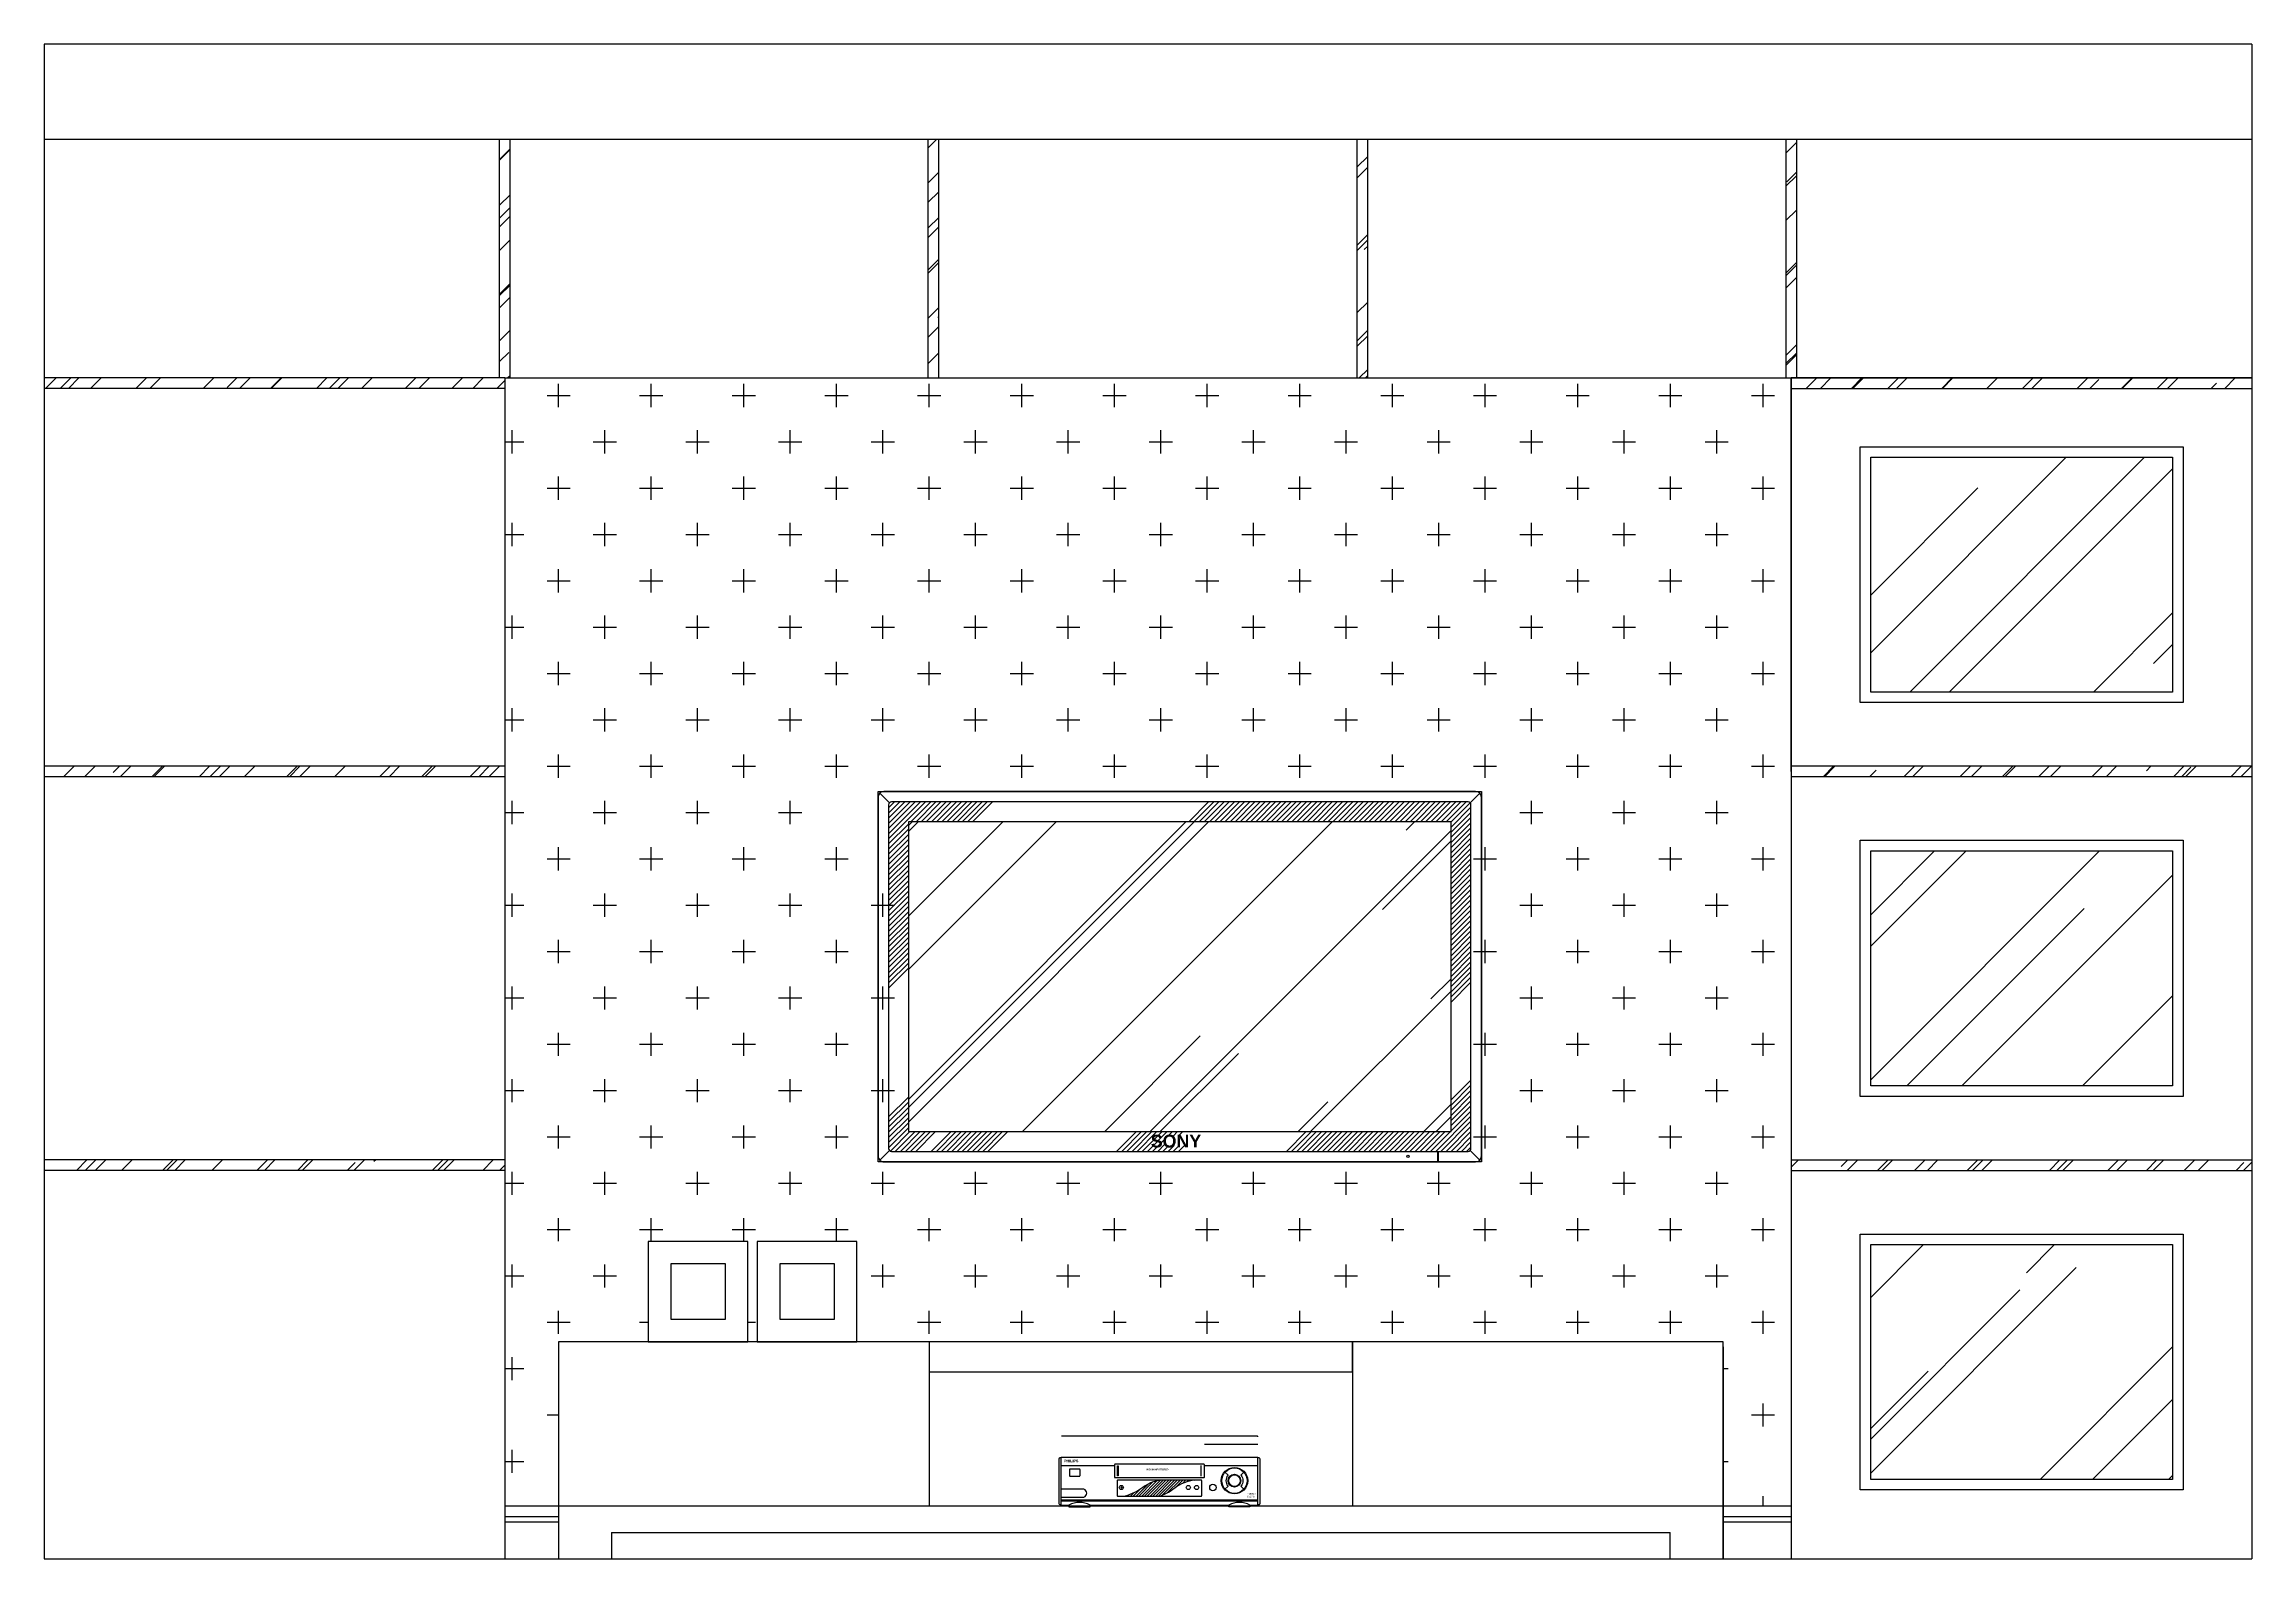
# Model space of a CAD drawing. Header units: millimetres. Extents: x 450898 to 739469, y -912654 to -458543.
# Drawn here: x 479513 to 483683, y -874484 to -871624 of the extents above; entities that cross this region are included whole.
import ezdxf
from ezdxf.enums import TextEntityAlignment as Align

# ---------------------------------------------------------------- set-up
doc = ezdxf.new("R2010")
doc.units = ezdxf.units.MM
doc.header["$MEASUREMENT"] = 0
doc.header["$PDMODE"] = 3
doc.layers.get('0').update_dxf_attribs({"linetype": 'CONTINUOUS'})
doc.layers.get('DEFPOINTS').update_dxf_attribs({"linetype": 'CONTINUOUS'})
for name, color, linetype in [('3', 44, 'CONTINUOUS'), ('FIXTURE', 2, 'CONTINUOUS'), ('LAYER4', 7, 'CONTINUOUS'), ('LAYER6', 251, 'CONTINUOUS')]:
    doc.layers.add(name, color=color, linetype=linetype)
doc.styles.add('HT2', font='swisseb.ttf')
doc.styles.add('STYLE5', font='dutchi.ttf')

# ---------------------------------------------------------------- blocks, each defined once
blk = doc.blocks.new('A$C5F51529B')
at = {"layer": 'LAYER6', "linetype": 'ByBlock', "ltscale": 300}
h = blk.add_hatch(dxfattribs=at)
h.set_pattern_fill('AR-RROOF,_O', color=44, scale=250, angle=45)
h.set_pattern_definition([(45, (217783.03, 12508.12), (212.13203, 565.68542), [3750, -500, 1250, -250]), (45, (217929.76, 12831.62), (-411.8897, 58.3363), [750, -82.5, 1500, -187.5]), (45, (217721.16, 12746.77), (800.79843, 1037.6792), [2000, -350, 1000, -250])])
h.paths.add_polyline_path([(984, 52), (984, 584), (52, 584), (52, 52)])
at = {"layer": 'LAYER4'}
for p, q in [((0, 626), (0, 10)), ((1026, 636), (10, 636)), ((1036, 10), (1036, 626)), ((984, 584), (52, 584)), ((52, 584), (52, 52)), ((984, 52), (984, 584)), ((52, 52), (984, 52)), ((10, 0), (1026, 0))]:
    blk.add_line(p, q, dxfattribs=at)
at = {"layer": 'LAYER4', "color": 8}
for p, q in [((19.5, 616.5), (2.9, 633.1)), ((18, 607.6), (28.4, 618)), ((18, 598.8), (37.2, 618)), ((18, 589.9), (46.1, 618)), ((18, 581.1), (54.9, 618)), ((18, 572.3), (63.7, 618)), ((18, 563.4), (72.6, 618)), ((18, 554.6), (81.4, 618)), ((18, 613), (18, 23)), ((1013, 618), (23, 618)), ((56.3, 584), (90.3, 618)), ((65.1, 584), (99.1, 618)), ((73.9, 584), (107.9, 618)), ((82.8, 584), (116.8, 618)), ((91.6, 584), (125.6, 618)), ((100.4, 584), (134.4, 618)), ((109.3, 584), (143.3, 618)), ((118.1, 584), (152.1, 618)), ((127, 584), (161, 618)), ((135.8, 584), (169.8, 618)), ((144.6, 584), (178.6, 618)), ((153.5, 584), (187.5, 618)), ((162.3, 584), (196.3, 618)), ((533.5, 584), (567.5, 618)), ((542.4, 584), (576.4, 618)), ((551.2, 584), (585.2, 618)), ((560.1, 584), (594.1, 618)), ((568.9, 584), (602.9, 618)), ((577.7, 584), (611.7, 618)), ((586.6, 584), (620.6, 618)), ((595.4, 584), (629.4, 618)), ((604.3, 584), (638.3, 618)), ((613.1, 584), (647.1, 618)), ((621.9, 584), (655.9, 618)), ((630.8, 584), (664.8, 618)), ((639.6, 584), (673.6, 618)), ((648.5, 584), (682.5, 618)), ((657.3, 584), (691.3, 618)), ((666.1, 584), (700.1, 618)), ((675, 584), (709, 618)), ((683.8, 584), (717.8, 618)), ((692.6, 584), (726.6, 618)), ((701.5, 584), (735.5, 618)), ((710.3, 584), (744.3, 618)), ((719.2, 584), (753.2, 618)), ((728, 584), (762, 618)), ((736.8, 584), (770.8, 618)), ((745.7, 584), (779.7, 618)), ((754.5, 584), (788.5, 618)), ((763.4, 584), (797.4, 618)), ((772.2, 584), (806.2, 618)), ((781, 584), (815, 618)), ((789.9, 584), (823.9, 618)), ((798.7, 584), (832.7, 618)), ((807.6, 584), (841.6, 618)), ((816.4, 584), (850.4, 618)), ((825.2, 584), (859.2, 618)), ((834.1, 584), (868.1, 618)), ((842.9, 584), (876.9, 618)), ((851.7, 584), (885.7, 618)), ((860.6, 584), (894.6, 618)), ((869.4, 584), (903.4, 618)), ((878.3, 584), (912.3, 618)), ((887.1, 584), (921.1, 618)), ((895.9, 584), (929.9, 618)), ((904.8, 584), (938.8, 618)), ((913.6, 584), (947.6, 618)), ((922.5, 584), (956.5, 618)), ((931.3, 584), (965.3, 618)), ((940.1, 584), (974.1, 618)), ((949, 584), (983, 618)), ((957.8, 584), (991.8, 618)), ((966.7, 584), (1000.7, 618)), ((975.5, 584), (1009.5, 618)), ((984, 583.7), (1016.7, 616.4)), ((984, 574.8), (1018, 608.8)), ((1016.5, 616.5), (1033.1, 633.1)), ((1018, 23), (1018, 613)), ((18, 545.7), (52, 579.7)), ((18, 536.9), (52, 570.9)), ((984, 566), (1018, 600)), ((984, 557.2), (1018, 591.2)), ((984, 548.3), (1018, 582.3)), ((984, 539.5), (1018, 573.5)), ((18, 528.1), (52, 562.1)), ((18, 519.2), (52, 553.2)), ((18, 510.4), (52, 544.4)), ((18, 501.6), (52, 535.6)), ((984, 530.6), (1018, 564.6)), ((984, 521.8), (1018, 555.8)), ((984, 513), (1018, 547)), ((984, 504.1), (1018, 538.1)), ((18, 492.7), (52, 526.7)), ((18, 483.9), (52, 517.9)), ((18, 475), (52, 509)), ((18, 466.2), (52, 500.2)), ((984, 495.3), (1018, 529.3)), ((984, 486.4), (1018, 520.4)), ((984, 477.6), (1018, 511.6)), ((984, 468.8), (1018, 502.8)), ((984, 459.9), (1018, 493.9)), ((18, 457.4), (52, 491.4)), ((18, 448.5), (52, 482.5)), ((18, 439.7), (52, 473.7)), ((18, 430.8), (52, 464.8)), ((18, 422), (52, 456)), ((984, 451.1), (1018, 485.1)), ((984, 442.2), (1018, 476.2)), ((984, 433.4), (1018, 467.4)), ((984, 424.6), (1018, 458.6)), ((18, 413.2), (52, 447.2)), ((18, 404.3), (52, 438.3)), ((18, 395.5), (52, 429.5)), ((18, 386.6), (52, 420.6)), ((984, 415.7), (1018, 449.7)), ((984, 406.9), (1018, 440.9)), ((984, 398.1), (1018, 432.1)), ((984, 389.2), (1018, 423.2)), ((18, 377.8), (52, 411.8)), ((18, 369), (52, 403)), ((18, 360.1), (52, 394.1)), ((18, 351.3), (52, 385.3)), ((984, 380.4), (1018, 414.4)), ((984, 371.5), (1018, 405.5)), ((984, 362.7), (1018, 396.7)), ((984, 353.9), (1018, 387.9)), ((18, 342.5), (52, 376.5)), ((18, 333.6), (52, 367.6)), ((18, 324.8), (52, 358.8)), ((18, 315.9), (52, 349.9)), ((984, 345), (1018, 379)), ((984, 336.2), (1018, 370.2)), ((984, 327.3), (1018, 361.3)), ((984, 318.5), (1018, 352.5)), ((984, 309.7), (1018, 343.7)), ((18, 307.1), (52, 341.1)), ((18, 298.3), (52, 332.3)), ((984, 300.8), (1018, 334.8)), ((984, 292), (1018, 326)), ((984, 283.2), (1018, 317.2)), ((984, 274.3), (1018, 308.3)), ((984, 106.4), (1018, 140.4)), ((984, 97.5), (1018, 131.5)), ((984, 88.7), (1018, 122.7)), ((984, 79.9), (1018, 113.9)), ((18, 77.3), (52, 111.3)), ((18, 68.5), (52, 102.5)), ((18, 59.6), (52, 93.6)), ((18, 50.8), (52, 84.8)), ((18, 41.9), (52, 75.9)), ((957.5, 18), (1018, 78.5)), ((984, 71), (1018, 105)), ((984, 62.2), (1018, 96.2)), ((984, 53.3), (1018, 87.3)), ((18, 33.1), (52, 67.1)), ((18, 24.3), (52, 58.3)), ((21, 18.4), (54.6, 52)), ((29.4, 18), (63.4, 52)), ((38.3, 18), (72.3, 52)), ((47.1, 18), (81.1, 52)), ((55.9, 18), (89.9, 52)), ((64.8, 18), (98.8, 52)), ((91.3, 18), (125.3, 52)), ((100.1, 18), (134.1, 52)), ((109, 18), (143, 52)), ((117.8, 18), (151.8, 52)), ((126.6, 18), (160.6, 52)), ((135.5, 18), (169.5, 52)), ((144.3, 18), (178.3, 52)), ((153.2, 18), (187.2, 52)), ((162, 18), (196, 52)), ((170.8, 18), (204.8, 52)), ((179.7, 18), (213.7, 52)), ((188.5, 18), (222.5, 52)), ((409.5, 18), (443.5, 52)), ((418.3, 18), (452.3, 52)), ((427.2, 18), (461.2, 52)), ((436, 18), (470, 52)), ((444.8, 18), (478.8, 52)), ((453.7, 18), (487.7, 52)), ((462.5, 18), (496.5, 52)), ((471.4, 18), (491.8, 38.5)), ((497.6, 44.2), (505.4, 52)), ((506.4, 44.2), (514.2, 52)), ((515.3, 44.2), (523, 52)), ((701.2, 18), (735.2, 52)), ((710, 18), (744, 52)), ((718.8, 18), (752.8, 52)), ((727.7, 18), (761.7, 52)), ((736.5, 18), (770.5, 52)), ((745.4, 18), (779.4, 52)), ((754.2, 18), (788.2, 52)), ((763, 18), (797, 52)), ((771.9, 18), (805.9, 52)), ((780.7, 18), (814.7, 52)), ((789.6, 18), (823.6, 52)), ((798.4, 18), (832.4, 52)), ((807.2, 18), (841.2, 52)), ((816.1, 18), (850.1, 52)), ((824.9, 18), (858.9, 52)), ((833.8, 18), (867.8, 52)), ((842.6, 18), (876.6, 52)), ((851.4, 18), (885.4, 52)), ((860.3, 18), (894.3, 52)), ((869.1, 18), (903.1, 52)), ((877.9, 18), (911.9, 52)), ((886.8, 18), (920.8, 52)), ((895.6, 18), (929.6, 52)), ((904.5, 18), (938.5, 52)), ((913.3, 18), (947.3, 52)), ((922.1, 18), (956.1, 52)), ((931, 18), (965, 52)), ((939.8, 18), (973.8, 52)), ((948.7, 18), (982.7, 52)), ((966.3, 18), (1018, 69.7)), ((975.2, 18), (1018, 60.8)), ((984, 18), (1018, 52)), ((992.9, 18), (1018, 43.1)), ((19.5, 19.5), (2.9, 2.9)), ((23, 18), (1013, 18)), ((480.2, 18), (491.8, 29.6)), ((489, 18), (499.5, 28.4)), ((497.9, 18), (508.3, 28.4)), ((506.7, 18), (517.1, 28.4)), ((515.6, 18), (526, 28.4)), ((960.7, 18), (960.7, 0)), ((961.7, 18), (961.7, 0)), ((1001.7, 18), (1018, 34.3)), ((1010.5, 18), (1018, 25.5)), ((1016.5, 19.5), (1033.1, 2.9))]:
    blk.add_line(p, q, dxfattribs=at)
blk.add_circle((909.7, 9.6), 2, dxfattribs=at)
at = {"layer": 'LAYER4'}
for centre, start, end in [((10, 626), 90, 180), ((1026, 626), 0, 90), ((10, 10), 180, 270), ((1026, 10), 270, 0)]:
    blk.add_arc(centre, 10, start, end, dxfattribs=at)
at = {"layer": 'LAYER4', "color": 8}
for centre, start, end in [((23, 613), 90, 180), ((1013, 613), 0, 90), ((23, 23), 180, 270), ((1013, 23), 270, 0)]:
    blk.add_arc(centre, 5, start, end, dxfattribs=at)
at = {"layer": 'LAYER4', "style": 'HT2'}
blk.add_text('SONY', height=21.84, dxfattribs=at).set_placement((511.5, 24.8), align=Align.CENTER)
blk = doc.blocks.new('A$C64B01013')
blk.add_blockref('A$C5F51529B', (0, 0))
blk = doc.blocks.new('A$C1E4411D7')
at = {"layer": '3', "color": 7}
blk.add_blockref('A$C64B01013', (0, 0), dxfattribs=at)
blk = doc.blocks.new('A$C77F90F55')
at = {"color": 5}
blk.add_blockref('A$C1E4411D7', (0, 0), dxfattribs=at)
blk = doc.blocks.new('A$C16F1527F')
at = {"xscale": 1.1, "yscale": 1.1, "zscale": 1.1}
blk.add_blockref('A$C77F90F55', (0, 0), dxfattribs=at)
blk = doc.blocks.new('A$C65C94065')
blk.add_blockref('A$C16F1527F', (0, 0))
blk = doc.blocks.new('A$C3BDB494A')
at = {"layer": 'LAYER4'}
blk.add_lwpolyline([(0, 699.6), (1139.6, 699.6), (1139.6, 0), (0, 0)], close=True, dxfattribs=at)
at = {"layer": 'LAYER4', "rotation": 359.9999999999999}
blk.add_blockref('A$C65C94065', (0, 0), dxfattribs=at)
blk = doc.blocks.new('A$C5AE2288D')
blk.add_blockref('A$C3BDB494A', (0, 0))
blk = doc.blocks.new('A$C16F855B0')
at = {"layer": 'LAYER4'}
blk.add_blockref('A$C5AE2288D', (0, 0), dxfattribs=at)
blk = doc.blocks.new('A$C026C4FCD')
h = blk.add_hatch()
h.set_pattern_fill('ANSI31,_O', color=8, scale=30)
h.set_pattern_definition([(45, (-52668.9562, 3298.692), (-2.65165043, 2.65165043), [])])
h.paths.add_polyline_path([(191.8, 20, 0.099337), (222.6, 38, -0.146364), (261.9, 50), (196, 50, 0.152166), (159.2, 36.8, -0.09688), (125.5, 20)])
at = {"color": 4}
for p, q in [((0, 90), (0, 6)), ((4, 92), (2, 92)), ((375, 93), (5, 93)), ((2, 4), (4, 4)), ((5, 3), (19, 3)), ((19, 3), (19, 0)), ((19, 0), (59, 0)), ((59, 0), (59, 3)), ((321, 0), (321, 3)), ((361, 0), (321, 0)), ((361, 3), (375, 3)), ((361, 3), (361, 0))]:
    blk.add_line(p, q, dxfattribs=at)
for p, q in [((4, 92), (4, 4)), ((376, 4), (376, 92)), ((4, 78), (105, 78)), ((275, 78), (376, 78)), ((4, 13), (376, 13)), ((4, 11), (376, 11))]:
    blk.add_line(p, q)
blk.add_lwpolyline([(376, 4), (378, 4, 0.414214), (380, 6), (380, 90, 0.414214), (378, 92), (376, 92)], format="xyb", dxfattribs=at)
for points in [[(21.1, 57.8), (39, 57.8, 0.414214), (40, 58.8), (40, 70, 0.414214), (39, 71), (21.1, 71, 0.414214), (20.1, 70), (20.1, 58.8, 0.414214)], [(106, 55), (274, 55, 0.414214), (275, 56), (275, 79, 0.414214), (274, 80), (106, 80, 0.414214), (105, 79), (105, 56, 0.414214)], [(111, 20), (269, 20, 0.414214), (270, 21), (270, 49, 0.414214), (269, 50), (111, 50, 0.414214), (110, 49), (110, 21, 0.414214)], [(110.9, 76.5, -0.893923), (111.9, 76.5), (111.9, 58.5, -0.893923), (110.9, 58.5)], [(269.1, 76.5, 0.893923), (268.1, 76.5), (268.1, 58.5, 0.893923), (269.1, 58.5)]]:
    blk.add_lwpolyline(points, format="xyb", close=True)
for points in [[(196, 50, 0.1544), (158.8, 36.4, -0.095406), (125.5, 20, -0.097164)], [(262.7, 50, 0.149294), (222.6, 38, -0.099337), (191.8, 20, -0.097164)], [(313.8, 65.1), (319, 60.4, -0.397078), (319.1, 59, 0.348408), (319.1, 39.1, -0.397078), (319, 37.8), (313.8, 33.1)], [(349.5, 65.1), (344.3, 60.4, 0.397078), (344.2, 59, -0.348408), (344.2, 39.1, 0.397078), (344.3, 37.8), (349.5, 33.1)], [(4, 18), (47.3, 18, 0.730197), (47.3, 33), (4, 33)]]:
    blk.add_lwpolyline(points, format="xyb")
blk.add_lwpolyline([(59, 3), (321, 3)], dxfattribs=at)
for centre, radius in [((290.9, 36.2), 6), ((331.7, 49.1), 25), ((331.7, 49.1), 24), ((331.7, 49.1), 12), ((331.7, 49.1), 11), ((118.1, 36.2), 4), ((118.1, 36.2), 1), ((244.6, 36.2), 4), ((260.2, 36.2), 4)]:
    blk.add_circle(centre, radius)
for centre, radius, start, end in [((2, 90), 2, 90, 180), ((5, 92), 1, 90, 180), ((375, 92), 1, 0, 90), ((2, 6), 2, 180, 270), ((5, 4), 1, 180, 270), ((375, 4), 1, 270, 0)]:
    blk.add_arc(centre, radius, start, end, dxfattribs=at)
for centre in [(39, -34.5), (341, -34.5)]:
    blk.add_arc(centre, 42.5, 61.9275, 118.0725)
at = {"color": 44, "linetype": 'ByBlock', "style": 'HT2'}
for s, height, p in [('PHILIPS', 5, (9.7, 83.9)), ('NICAM HIFI STEREO', 3, (165.7, 68.9))]:
    blk.add_text(s, height=height, dxfattribs=at).set_placement(p)
at = {"style": 'STYLE5'}
for s, p in [('TURBO', (355.8, 22.7)), ('DRIVE', (355.8, 17.8))]:
    blk.add_text(s, height=3, dxfattribs=at).set_placement(p)
blk = doc.blocks.new('FHFH')
at = {"color": 4}
blk.add_line((131634.2, -6477.3), (131264.2, -6477.3), dxfattribs=at)
for p, q in [((131534.2, -6492.3), (131635.2, -6492.3)), ((131635.2, -6606.3), (131635.2, -6518.3))]:
    blk.add_line(p, q)
for points in [[(130483.5, -6298.8), (130671.7, -6298.8), (130671.7, -6109.4), (130483.5, -6109.4)], [(130689.2, -6298.8), (130877.5, -6298.8), (130877.5, -6109.4), (130689.2, -6109.4)]]:
    blk.add_lwpolyline(points, close=True)
at = {"color": 44}
for points in [[(130526.5, -6256.3), (130629.7, -6256.3), (130629.7, -6151.9), (130526.5, -6151.9)], [(130732.2, -6256.3), (130835.4, -6256.3), (130835.4, -6151.9), (130732.2, -6151.9)]]:
    blk.add_lwpolyline(points, close=True, dxfattribs=at)
for points in [[(131573, -6545.2), (131578.2, -6549.9, -0.397078), (131578.3, -6551.3, 0.348408), (131578.3, -6571.1, -0.397078), (131578.2, -6572.5), (131573, -6577.2)], [(131608.8, -6545.2), (131603.5, -6549.9, 0.397078), (131603.4, -6551.3, -0.348408), (131603.4, -6571.1, 0.397078), (131603.5, -6572.5), (131608.8, -6577.2)]]:
    blk.add_lwpolyline(points, format="xyb")
at = {"color": 4}
blk.add_lwpolyline([(131635.2, -6606.3), (131637.2, -6606.3, 0.414214), (131639.2, -6604.3), (131639.2, -6520.3, 0.414214), (131637.2, -6518.3), (131635.2, -6518.3)], format="xyb", dxfattribs=at)
for radius in [25, 24, 12, 11]:
    blk.add_circle((131590.9, -6561.2), radius)
blk.add_arc((131634.2, -6478.3), 1, 0, 90, dxfattribs=at)
at = {"layer": 'FIXTURE', "color": 4}
for p, q in [((132514.1, -6298.8), (130314.1, -6298.8)), ((130314.1, -6298.8), (130314.1, -6708.8)), ((131014.1, -6298.8), (131014.1, -6608.8)), ((131814.1, -6298.8), (131814.1, -6608.8)), ((132514.1, -6708.8), (132514.1, -6298.8)), ((132514.1, -6308.8), (132514.1, -6708.8)), ((130314.1, -6608.8), (132514.1, -6608.8)), ((130414.1, -6658.8), (132414.1, -6658.8)), ((130414.1, -6658.8), (130414.1, -6708.8)), ((132414.1, -6708.8), (132414.1, -6658.8)), ((130314.1, -6708.8), (130414.1, -6708.8)), ((132414.1, -6708.8), (132514.1, -6708.8))]:
    blk.add_line(p, q, dxfattribs=at)
blk.add_lwpolyline([(131014.1, -6356), (131814.1, -6356), (131814.1, -6298.8), (131014.1, -6298.8)], dxfattribs=at)
at = {"color": 0}
blk.add_blockref('A$C026C4FCD', (131259.2, -6610.3), dxfattribs=at)

msp = doc.modelspace()

# ---------------------------------------------------------------- hatches: boundary and pattern name
at = {"layer": 'DEFPOINTS'}
h = msp.add_hatch(dxfattribs=at)
h.set_pattern_fill('AR-RROOF', color=44, scale=90, angle=45, style=0)
h.paths.add_polyline_path([(480372.7, -872254.1), (480382.7, -872254.1), (480392.7, -872254.1), (480392.7, -871804.1), (480372.7, -871804.1)])
h.paths.add_polyline_path([(479512.7, -872254.1), (479512.7, -872274.1), (480382.7, -872274.1), (480382.7, -872254.1)])
h.paths.add_polyline_path([(481202.7, -871804.1), (481182.7, -871804.1), (481182.7, -872254.1), (481202.7, -872254.1)])
h.paths.add_polyline_path([(482012.7, -871804.1), (481992.7, -871804.1), (481992.7, -872254.1), (482012.7, -872254.1)])
h = msp.add_hatch(dxfattribs=at)
h.set_pattern_fill('AR-RROOF', color=44, scale=90, angle=45, style=0)
h.paths.add_polyline_path([(482822.7, -871804.1), (482802.7, -871804.1), (482802.7, -872254.1), (482812.7, -872254.1), (482822.7, -872254.1)])
h.paths.add_polyline_path([(483682.7, -872987.4), (482812.7, -872987.4), (482812.7, -872997.4), (482812.7, -873007.4), (483682.7, -873007.4)])
h.paths.add_polyline_path([(480382.7, -872987.4), (479512.7, -872987.4), (479512.7, -873007.4), (480382.7, -873007.4)])
h.paths.add_polyline_path([(480382.7, -873730.8), (479512.7, -873730.8), (479512.7, -873750.8), (480382.7, -873750.8)])
h.paths.add_polyline_path([(483682.7, -873730.8), (482812.7, -873730.8), (482812.7, -873750.8), (483682.7, -873750.8)])
h = msp.add_hatch(dxfattribs=at)
h.set_pattern_fill('AR-RROOF', color=44, scale=90, angle=45, style=0)
h.paths.add_polyline_path([(483682.7, -872274.1), (483682.7, -872254.1), (482812.7, -872254.1), (482812.7, -872274.1)])
h = msp.add_hatch(dxfattribs=at)
h.set_pattern_fill('AR-RROOF', color=251, scale=350, angle=45, style=0)
h.paths.add_polyline_path([(482962.7, -872404.1), (482962.7, -872847.4), (483532.7, -872847.4), (483532.7, -872404.1)])
h.paths.add_polyline_path([(483532.7, -873590.8), (483532.7, -873147.4), (482962.7, -873147.4), (482962.7, -873590.8)])
h.paths.add_polyline_path([(483532.7, -874334.1), (483532.7, -873890.8), (482962.7, -873890.8), (482962.7, -874334.1)])

# ---------------------------------------------------------------- linework, layer by layer
for p, q in [((479512.7, -871624.1), (479512.7, -874484.1)), ((483682.7, -871624.1), (479512.7, -871624.1)), ((483682.7, -871624.1), (483682.7, -874484.1)), ((483682.7, -871804.1), (479512.7, -871804.1)), ((480382.7, -872254.1), (480382.7, -874484.1)), ((480382.7, -872254.1), (482812.7, -872254.1)), ((483682.7, -872254.1), (482812.7, -872254.1)), ((482812.7, -872254.1), (482812.7, -874484.1)), ((482812.7, -872997.4), (482812.7, -872254.1)), ((483682.7, -872254.1), (483682.7, -872997.4)), ((480382.7, -874384.1), (482812.7, -874384.1)), ((480382.7, -874404.1), (480484.2, -874404.1)), ((480382.7, -874404.1), (480484.2, -874404.1)), ((482684.2, -874404.1), (482812.7, -874404.1)), ((480382.7, -874414.1), (480484.2, -874414.1)), ((482684.2, -874414.1), (482812.7, -874414.1)), ((479512.7, -874484.1), (483682.7, -874484.1))]:
    msp.add_line(p, q, dxfattribs=at)
at = {"layer": 'DEFPOINTS', "color": 4}
for p, q in [((480372.7, -872254.1), (480372.7, -871804.1)), ((480392.7, -872254.1), (480392.7, -871804.1)), ((481182.7, -872254.1), (481182.7, -871804.1)), ((481202.7, -872254.1), (481202.7, -871804.1)), ((481992.7, -872254.1), (481992.7, -871804.1)), ((482012.7, -872254.1), (482012.7, -871804.1)), ((482802.7, -871804.1), (482802.7, -872254.1)), ((482822.7, -871804.1), (482822.7, -872254.1)), ((480382.7, -872254.1), (479512.7, -872254.1)), ((480382.7, -872274.1), (479512.7, -872274.1)), ((482812.7, -872254.1), (483682.7, -872254.1)), ((482812.7, -872274.1), (483682.7, -872274.1)), ((480382.7, -872987.4), (479512.7, -872987.4)), ((483682.7, -872987.4), (482812.7, -872987.4)), ((480382.7, -873007.4), (479512.7, -873007.4)), ((483682.7, -873007.4), (482812.7, -873007.4)), ((480382.7, -873730.8), (479512.7, -873730.8)), ((482812.7, -873730.8), (483682.7, -873730.8)), ((480382.7, -873750.8), (479512.7, -873750.8)), ((482812.7, -873750.8), (483682.7, -873750.8))]:
    msp.add_line(p, q, dxfattribs=at)
at = {"layer": 'DEFPOINTS', "color": 251}
for p, q in [((480484.4, -872309.4), (480484.4, -872265.6)), ((480659.4, -872309.4), (480659.4, -872265.6)), ((480834.4, -872309.4), (480834.4, -872265.6)), ((481009.4, -872309.4), (481009.4, -872265.6)), ((481184.4, -872309.4), (481184.4, -872265.6)), ((481359.4, -872309.4), (481359.4, -872265.6)), ((481534.4, -872309.4), (481534.4, -872265.6)), ((481709.4, -872309.4), (481709.4, -872265.6)), ((481884.4, -872309.4), (481884.4, -872265.6)), ((482059.4, -872309.4), (482059.4, -872265.6)), ((482234.4, -872309.4), (482234.4, -872265.6)), ((482409.4, -872309.4), (482409.4, -872265.6)), ((482584.4, -872309.4), (482584.4, -872265.6)), ((482759.4, -872309.4), (482759.4, -872265.6)), ((480462.5, -872287.5), (480506.2, -872287.5)), ((480637.5, -872287.5), (480681.2, -872287.5)), ((480812.5, -872287.5), (480856.2, -872287.5)), ((480987.5, -872287.5), (481031.2, -872287.5)), ((481162.5, -872287.5), (481206.2, -872287.5)), ((481337.5, -872287.5), (481381.2, -872287.5)), ((481512.5, -872287.5), (481556.2, -872287.5)), ((481687.5, -872287.5), (481731.2, -872287.5)), ((481862.5, -872287.5), (481906.2, -872287.5)), ((482037.5, -872287.5), (482081.2, -872287.5)), ((482212.5, -872287.5), (482256.2, -872287.5)), ((482387.5, -872287.5), (482431.2, -872287.5)), ((482562.5, -872287.5), (482606.2, -872287.5)), ((482737.5, -872287.5), (482781.2, -872287.5)), ((480396.9, -872396.9), (480396.9, -872353.1)), ((480571.9, -872396.9), (480571.9, -872353.1)), ((480746.9, -872396.9), (480746.9, -872353.1)), ((480921.9, -872396.9), (480921.9, -872353.1)), ((481096.9, -872396.9), (481096.9, -872353.1)), ((481271.9, -872396.9), (481271.9, -872353.1)), ((481446.9, -872396.9), (481446.9, -872353.1)), ((481621.9, -872396.9), (481621.9, -872353.1)), ((481796.9, -872396.9), (481796.9, -872353.1)), ((481971.9, -872396.9), (481971.9, -872353.1)), ((482146.9, -872396.9), (482146.9, -872353.1)), ((482321.9, -872396.9), (482321.9, -872353.1)), ((482496.9, -872396.9), (482496.9, -872353.1)), ((482671.9, -872396.9), (482671.9, -872353.1)), ((480382.7, -872375), (480418.7, -872375)), ((480550, -872375), (480593.7, -872375)), ((480725, -872375), (480768.7, -872375)), ((480900, -872375), (480943.7, -872375)), ((481075, -872375), (481118.7, -872375)), ((481250, -872375), (481293.7, -872375)), ((481425, -872375), (481468.7, -872375)), ((481600, -872375), (481643.7, -872375)), ((481775, -872375), (481818.7, -872375)), ((481950, -872375), (481993.7, -872375)), ((482125, -872375), (482168.7, -872375)), ((482300, -872375), (482343.7, -872375)), ((482475, -872375), (482518.7, -872375)), ((482650, -872375), (482693.7, -872375)), ((480484.4, -872484.4), (480484.4, -872440.6)), ((480659.4, -872484.4), (480659.4, -872440.6)), ((480834.4, -872484.4), (480834.4, -872440.6)), ((481009.4, -872484.4), (481009.4, -872440.6)), ((481184.4, -872484.4), (481184.4, -872440.6)), ((481359.4, -872484.4), (481359.4, -872440.6)), ((481534.4, -872484.4), (481534.4, -872440.6)), ((481709.4, -872484.4), (481709.4, -872440.6)), ((481884.4, -872484.4), (481884.4, -872440.6)), ((482059.4, -872484.4), (482059.4, -872440.6)), ((482234.4, -872484.4), (482234.4, -872440.6)), ((482409.4, -872484.4), (482409.4, -872440.6)), ((482584.4, -872484.4), (482584.4, -872440.6)), ((482759.4, -872484.4), (482759.4, -872440.6)), ((480462.5, -872462.5), (480506.2, -872462.5)), ((480637.5, -872462.5), (480681.2, -872462.5)), ((480812.5, -872462.5), (480856.2, -872462.5)), ((480987.5, -872462.5), (481031.2, -872462.5)), ((481162.5, -872462.5), (481206.2, -872462.5)), ((481337.5, -872462.5), (481381.2, -872462.5)), ((481512.5, -872462.5), (481556.2, -872462.5)), ((481687.5, -872462.5), (481731.2, -872462.5)), ((481862.5, -872462.5), (481906.2, -872462.5)), ((482037.5, -872462.5), (482081.2, -872462.5)), ((482212.5, -872462.5), (482256.2, -872462.5)), ((482387.5, -872462.5), (482431.2, -872462.5)), ((482562.5, -872462.5), (482606.2, -872462.5)), ((482737.5, -872462.5), (482781.2, -872462.5)), ((480396.9, -872571.9), (480396.9, -872528.1)), ((480571.9, -872571.9), (480571.9, -872528.1)), ((480746.9, -872571.9), (480746.9, -872528.1)), ((480921.9, -872571.9), (480921.9, -872528.1)), ((481096.9, -872571.9), (481096.9, -872528.1)), ((481271.9, -872571.9), (481271.9, -872528.1)), ((481446.9, -872571.9), (481446.9, -872528.1)), ((481621.9, -872571.9), (481621.9, -872528.1)), ((481796.9, -872571.9), (481796.9, -872528.1)), ((481971.9, -872571.9), (481971.9, -872528.1)), ((482146.9, -872571.9), (482146.9, -872528.1)), ((482321.9, -872571.9), (482321.9, -872528.1)), ((482496.9, -872571.9), (482496.9, -872528.1)), ((482671.9, -872571.9), (482671.9, -872528.1)), ((480382.7, -872550), (480418.7, -872550)), ((480550, -872550), (480593.7, -872550)), ((480725, -872550), (480768.7, -872550)), ((480900, -872550), (480943.7, -872550)), ((481075, -872550), (481118.7, -872550)), ((481250, -872550), (481293.7, -872550)), ((481425, -872550), (481468.7, -872550)), ((481600, -872550), (481643.7, -872550)), ((481775, -872550), (481818.7, -872550)), ((481950, -872550), (481993.7, -872550)), ((482125, -872550), (482168.7, -872550)), ((482300, -872550), (482343.7, -872550)), ((482475, -872550), (482518.7, -872550)), ((482650, -872550), (482693.7, -872550)), ((480462.5, -872637.5), (480506.2, -872637.5)), ((480484.4, -872659.4), (480484.4, -872615.6)), ((480637.5, -872637.5), (480681.2, -872637.5)), ((480659.4, -872659.4), (480659.4, -872615.6)), ((480812.5, -872637.5), (480856.2, -872637.5)), ((480834.4, -872659.4), (480834.4, -872615.6)), ((480987.5, -872637.5), (481031.2, -872637.5)), ((481009.4, -872659.4), (481009.4, -872615.6)), ((481162.5, -872637.5), (481206.2, -872637.5)), ((481184.4, -872659.4), (481184.4, -872615.6)), ((481337.5, -872637.5), (481381.2, -872637.5)), ((481359.4, -872659.4), (481359.4, -872615.6)), ((481512.5, -872637.5), (481556.2, -872637.5)), ((481534.4, -872659.4), (481534.4, -872615.6)), ((481687.5, -872637.5), (481731.2, -872637.5)), ((481709.4, -872659.4), (481709.4, -872615.6)), ((481862.5, -872637.5), (481906.2, -872637.5)), ((481884.4, -872659.4), (481884.4, -872615.6)), ((482037.5, -872637.5), (482081.2, -872637.5)), ((482059.4, -872659.4), (482059.4, -872615.6)), ((482212.5, -872637.5), (482256.2, -872637.5)), ((482234.4, -872659.4), (482234.4, -872615.6)), ((482387.5, -872637.5), (482431.2, -872637.5)), ((482409.4, -872659.4), (482409.4, -872615.6)), ((482562.5, -872637.5), (482606.2, -872637.5)), ((482584.4, -872659.4), (482584.4, -872615.6)), ((482737.5, -872637.5), (482781.2, -872637.5)), ((482759.4, -872659.4), (482759.4, -872615.6)), ((480382.7, -872725), (480418.7, -872725)), ((480396.9, -872746.9), (480396.9, -872703.1)), ((480550, -872725), (480593.7, -872725)), ((480571.9, -872746.9), (480571.9, -872703.1)), ((480725, -872725), (480768.7, -872725)), ((480746.9, -872746.9), (480746.9, -872703.1)), ((480900, -872725), (480943.7, -872725)), ((480921.9, -872746.9), (480921.9, -872703.1)), ((481075, -872725), (481118.7, -872725)), ((481096.9, -872746.9), (481096.9, -872703.1)), ((481250, -872725), (481293.7, -872725)), ((481271.9, -872746.9), (481271.9, -872703.1)), ((481425, -872725), (481468.7, -872725)), ((481446.9, -872746.9), (481446.9, -872703.1)), ((481600, -872725), (481643.7, -872725)), ((481621.9, -872746.9), (481621.9, -872703.1)), ((481775, -872725), (481818.7, -872725)), ((481796.9, -872746.9), (481796.9, -872703.1)), ((481950, -872725), (481993.7, -872725)), ((481971.9, -872746.9), (481971.9, -872703.1)), ((482125, -872725), (482168.7, -872725)), ((482146.9, -872746.9), (482146.9, -872703.1)), ((482300, -872725), (482343.7, -872725)), ((482321.9, -872746.9), (482321.9, -872703.1)), ((482475, -872725), (482518.7, -872725)), ((482496.9, -872746.9), (482496.9, -872703.1)), ((482650, -872725), (482693.7, -872725)), ((482671.9, -872746.9), (482671.9, -872703.1)), ((480462.5, -872812.5), (480506.2, -872812.5)), ((480484.4, -872834.4), (480484.4, -872790.6)), ((480637.5, -872812.5), (480681.2, -872812.5)), ((480659.4, -872834.4), (480659.4, -872790.6)), ((480812.5, -872812.5), (480856.2, -872812.5)), ((480834.4, -872834.4), (480834.4, -872790.6)), ((480987.5, -872812.5), (481031.2, -872812.5)), ((481009.4, -872834.4), (481009.4, -872790.6)), ((481162.5, -872812.5), (481206.2, -872812.5)), ((481184.4, -872834.4), (481184.4, -872790.6)), ((481337.5, -872812.5), (481381.2, -872812.5)), ((481359.4, -872834.4), (481359.4, -872790.6)), ((481512.5, -872812.5), (481556.2, -872812.5)), ((481534.4, -872834.4), (481534.4, -872790.6)), ((481687.5, -872812.5), (481731.2, -872812.5)), ((481709.4, -872834.4), (481709.4, -872790.6)), ((481862.5, -872812.5), (481906.2, -872812.5)), ((481884.4, -872834.4), (481884.4, -872790.6)), ((482037.5, -872812.5), (482081.2, -872812.5)), ((482059.4, -872834.4), (482059.4, -872790.6)), ((482212.5, -872812.5), (482256.2, -872812.5)), ((482234.4, -872834.4), (482234.4, -872790.6)), ((482387.5, -872812.5), (482431.2, -872812.5)), ((482409.4, -872834.4), (482409.4, -872790.6)), ((482562.5, -872812.5), (482606.2, -872812.5)), ((482584.4, -872834.4), (482584.4, -872790.6)), ((482737.5, -872812.5), (482781.2, -872812.5)), ((482759.4, -872834.4), (482759.4, -872790.6)), ((480382.7, -872900), (480418.7, -872900)), ((480396.9, -872921.9), (480396.9, -872878.1)), ((480550, -872900), (480593.7, -872900)), ((480571.9, -872921.9), (480571.9, -872878.1)), ((480725, -872900), (480768.7, -872900)), ((480746.9, -872921.9), (480746.9, -872878.1)), ((480900, -872900), (480943.7, -872900)), ((480921.9, -872921.9), (480921.9, -872878.1)), ((481075, -872900), (481118.7, -872900)), ((481096.9, -872921.9), (481096.9, -872878.1)), ((481250, -872900), (481293.7, -872900)), ((481271.9, -872921.9), (481271.9, -872878.1)), ((481425, -872900), (481468.7, -872900)), ((481446.9, -872921.9), (481446.9, -872878.1)), ((481600, -872900), (481643.7, -872900)), ((481621.9, -872921.9), (481621.9, -872878.1)), ((481775, -872900), (481818.7, -872900)), ((481796.9, -872921.9), (481796.9, -872878.1)), ((481950, -872900), (481993.7, -872900)), ((481971.9, -872921.9), (481971.9, -872878.1)), ((482125, -872900), (482168.7, -872900)), ((482146.9, -872921.9), (482146.9, -872878.1)), ((482300, -872900), (482343.7, -872900)), ((482321.9, -872921.9), (482321.9, -872878.1)), ((482475, -872900), (482518.7, -872900)), ((482496.9, -872921.9), (482496.9, -872878.1)), ((482650, -872900), (482693.7, -872900)), ((482671.9, -872921.9), (482671.9, -872878.1)), ((480462.5, -872987.5), (480506.2, -872987.5)), ((480484.4, -873009.4), (480484.4, -872965.6)), ((480637.5, -872987.5), (480681.2, -872987.5)), ((480659.4, -873009.4), (480659.4, -872965.6)), ((480812.5, -872987.5), (480856.2, -872987.5)), ((480834.4, -873009.4), (480834.4, -872965.6)), ((480987.5, -872987.5), (481031.2, -872987.5)), ((481009.4, -873009.4), (481009.4, -872965.6)), ((481162.5, -872987.5), (481206.2, -872987.5)), ((481184.4, -873009.4), (481184.4, -872965.6)), ((481337.5, -872987.5), (481381.2, -872987.5)), ((481359.4, -873009.4), (481359.4, -872965.6)), ((481512.5, -872987.5), (481556.2, -872987.5)), ((481534.4, -873009.4), (481534.4, -872965.6)), ((481687.5, -872987.5), (481731.2, -872987.5)), ((481709.4, -873009.4), (481709.4, -872965.6)), ((481862.5, -872987.5), (481906.2, -872987.5)), ((481884.4, -873009.4), (481884.4, -872965.6)), ((482037.5, -872987.5), (482081.2, -872987.5)), ((482059.4, -873009.4), (482059.4, -872965.6)), ((482212.5, -872987.5), (482256.2, -872987.5)), ((482234.4, -873009.4), (482234.4, -872965.6)), ((482387.5, -872987.5), (482431.2, -872987.5)), ((482409.4, -873009.4), (482409.4, -872965.6)), ((482562.5, -872987.5), (482606.2, -872987.5)), ((482584.4, -873009.4), (482584.4, -872965.6)), ((482737.5, -872987.5), (482781.2, -872987.5)), ((482759.4, -873009.4), (482759.4, -872965.6)), ((480396.9, -873096.9), (480396.9, -873053.1)), ((480571.9, -873096.9), (480571.9, -873053.1)), ((480746.9, -873096.9), (480746.9, -873053.1)), ((480921.9, -873096.9), (480921.9, -873053.1)), ((482321.9, -873096.9), (482321.9, -873053.1)), ((482496.9, -873096.9), (482496.9, -873053.1)), ((482671.9, -873096.9), (482671.9, -873053.1)), ((480382.7, -873075), (480418.7, -873075)), ((480550, -873075), (480593.7, -873075)), ((480725, -873075), (480768.7, -873075)), ((480900, -873075), (480943.7, -873075)), ((482300, -873075), (482343.7, -873075)), ((482475, -873075), (482518.7, -873075)), ((482650, -873075), (482693.7, -873075)), ((480484.4, -873184.4), (480484.4, -873140.6)), ((480659.4, -873184.4), (480659.4, -873140.6)), ((480834.4, -873184.4), (480834.4, -873140.6)), ((481009.4, -873184.4), (481009.4, -873140.6)), ((482234.4, -873184.4), (482234.4, -873140.6)), ((482409.4, -873184.4), (482409.4, -873140.6)), ((482584.4, -873184.4), (482584.4, -873140.6)), ((482759.4, -873184.4), (482759.4, -873140.6)), ((480462.5, -873162.5), (480506.2, -873162.5)), ((480637.5, -873162.5), (480681.2, -873162.5)), ((480812.5, -873162.5), (480856.2, -873162.5)), ((480987.5, -873162.5), (481031.2, -873162.5)), ((482212.5, -873162.5), (482256.2, -873162.5)), ((482387.5, -873162.5), (482431.2, -873162.5)), ((482562.5, -873162.5), (482606.2, -873162.5)), ((482737.5, -873162.5), (482781.2, -873162.5)), ((480396.9, -873271.9), (480396.9, -873228.1)), ((480571.9, -873271.9), (480571.9, -873228.1)), ((480746.9, -873271.9), (480746.9, -873228.1)), ((480921.9, -873271.9), (480921.9, -873228.1)), ((481096.9, -873271.9), (481096.9, -873228.1)), ((482321.9, -873271.9), (482321.9, -873228.1)), ((482496.9, -873271.9), (482496.9, -873228.1)), ((482671.9, -873271.9), (482671.9, -873228.1)), ((480382.7, -873250), (480418.7, -873250)), ((480550, -873250), (480593.7, -873250)), ((480725, -873250), (480768.7, -873250)), ((480900, -873250), (480943.7, -873250)), ((481075, -873250), (481118.7, -873250)), ((482300, -873250), (482343.7, -873250)), ((482475, -873250), (482518.7, -873250)), ((482650, -873250), (482693.7, -873250)), ((480484.4, -873359.4), (480484.4, -873315.6)), ((480659.4, -873359.4), (480659.4, -873315.6)), ((480834.4, -873359.4), (480834.4, -873315.6)), ((481009.4, -873359.4), (481009.4, -873315.6)), ((482234.4, -873359.4), (482234.4, -873315.6)), ((482409.4, -873359.4), (482409.4, -873315.6)), ((482584.4, -873359.4), (482584.4, -873315.6)), ((482759.4, -873359.4), (482759.4, -873315.6)), ((480462.5, -873337.5), (480506.2, -873337.5)), ((480637.5, -873337.5), (480681.2, -873337.5)), ((480812.5, -873337.5), (480856.2, -873337.5)), ((480987.5, -873337.5), (481031.2, -873337.5)), ((482212.5, -873337.5), (482256.2, -873337.5)), ((482387.5, -873337.5), (482431.2, -873337.5)), ((482562.5, -873337.5), (482606.2, -873337.5)), ((482737.5, -873337.5), (482781.2, -873337.5)), ((480396.9, -873446.9), (480396.9, -873403.1)), ((480571.9, -873446.9), (480571.9, -873403.1)), ((480746.9, -873446.9), (480746.9, -873403.1)), ((480921.9, -873446.9), (480921.9, -873403.1)), ((481096.9, -873446.9), (481096.9, -873403.1)), ((482321.9, -873446.9), (482321.9, -873403.1)), ((482496.9, -873446.9), (482496.9, -873403.1)), ((482671.9, -873446.9), (482671.9, -873403.1)), ((480382.7, -873425), (480418.7, -873425)), ((480550, -873425), (480593.7, -873425)), ((480725, -873425), (480768.7, -873425)), ((480900, -873425), (480943.7, -873425)), ((481075, -873425), (481118.7, -873425)), ((482300, -873425), (482343.7, -873425)), ((482475, -873425), (482518.7, -873425)), ((482650, -873425), (482693.7, -873425)), ((480462.5, -873512.5), (480506.2, -873512.5)), ((480484.4, -873534.4), (480484.4, -873490.6)), ((480637.5, -873512.5), (480681.2, -873512.5)), ((480659.4, -873534.4), (480659.4, -873490.6)), ((480812.5, -873512.5), (480856.2, -873512.5)), ((480834.4, -873534.4), (480834.4, -873490.6)), ((480987.5, -873512.5), (481031.2, -873512.5)), ((481009.4, -873534.4), (481009.4, -873490.6)), ((482212.5, -873512.5), (482256.2, -873512.5)), ((482234.4, -873534.4), (482234.4, -873490.6)), ((482387.5, -873512.5), (482431.2, -873512.5)), ((482409.4, -873534.4), (482409.4, -873490.6)), ((482562.5, -873512.5), (482606.2, -873512.5)), ((482584.4, -873534.4), (482584.4, -873490.6)), ((482737.5, -873512.5), (482781.2, -873512.5)), ((482759.4, -873534.4), (482759.4, -873490.6)), ((480382.7, -873600), (480418.7, -873600)), ((480396.9, -873621.9), (480396.9, -873578.1)), ((480550, -873600), (480593.7, -873600)), ((480571.9, -873621.9), (480571.9, -873578.1)), ((480725, -873600), (480768.7, -873600)), ((480746.9, -873621.9), (480746.9, -873578.1)), ((480900, -873600), (480943.7, -873600)), ((480921.9, -873621.9), (480921.9, -873578.1)), ((481075, -873600), (481118.7, -873600)), ((481096.9, -873621.9), (481096.9, -873578.1)), ((482300, -873600), (482343.7, -873600)), ((482321.9, -873621.9), (482321.9, -873578.1)), ((482475, -873600), (482518.7, -873600)), ((482496.9, -873621.9), (482496.9, -873578.1)), ((482650, -873600), (482693.7, -873600)), ((482671.9, -873621.9), (482671.9, -873578.1)), ((480462.5, -873687.5), (480506.2, -873687.5)), ((480484.4, -873709.4), (480484.4, -873665.6)), ((480637.5, -873687.5), (480681.2, -873687.5)), ((480659.4, -873709.4), (480659.4, -873665.6)), ((480812.5, -873687.5), (480856.2, -873687.5)), ((480834.4, -873709.4), (480834.4, -873665.6)), ((480987.5, -873687.5), (481031.2, -873687.5)), ((481009.4, -873709.4), (481009.4, -873665.6)), ((482212.5, -873687.5), (482256.2, -873687.5)), ((482234.4, -873709.4), (482234.4, -873665.6)), ((482387.5, -873687.5), (482431.2, -873687.5)), ((482409.4, -873709.4), (482409.4, -873665.6)), ((482562.5, -873687.5), (482606.2, -873687.5)), ((482584.4, -873709.4), (482584.4, -873665.6)), ((482737.5, -873687.5), (482781.2, -873687.5)), ((482759.4, -873709.4), (482759.4, -873665.6)), ((480382.7, -873775), (480418.7, -873775)), ((480396.9, -873796.9), (480396.9, -873753.1)), ((480550, -873775), (480593.7, -873775)), ((480571.9, -873796.9), (480571.9, -873753.1)), ((480725, -873775), (480768.7, -873775)), ((480746.9, -873796.9), (480746.9, -873753.1)), ((480900, -873775), (480943.7, -873775)), ((480921.9, -873796.9), (480921.9, -873753.1)), ((481075, -873775), (481118.7, -873775)), ((481096.9, -873796.9), (481096.9, -873753.1)), ((481250, -873775), (481293.7, -873775)), ((481271.9, -873796.9), (481271.9, -873753.1)), ((481425, -873775), (481468.7, -873775)), ((481446.9, -873796.9), (481446.9, -873753.1)), ((481600, -873775), (481643.7, -873775)), ((481621.9, -873796.9), (481621.9, -873753.1)), ((481775, -873775), (481818.7, -873775)), ((481796.9, -873796.9), (481796.9, -873753.1)), ((481950, -873775), (481993.7, -873775)), ((481971.9, -873796.9), (481971.9, -873753.1)), ((482125, -873775), (482168.7, -873775)), ((482146.9, -873796.9), (482146.9, -873753.1)), ((482300, -873775), (482343.7, -873775)), ((482321.9, -873796.9), (482321.9, -873753.1)), ((482475, -873775), (482518.7, -873775)), ((482496.9, -873796.9), (482496.9, -873753.1)), ((482650, -873775), (482693.7, -873775)), ((482671.9, -873796.9), (482671.9, -873753.1)), ((480462.5, -873862.5), (480506.2, -873862.5)), ((480484.4, -873884.4), (480484.4, -873840.6)), ((480637.5, -873862.5), (480681.2, -873862.5)), ((480659.4, -873884.4), (480659.4, -873840.6)), ((480812.5, -873862.5), (480856.2, -873862.5)), ((480834.4, -873884.4), (480834.4, -873840.6)), ((480987.5, -873862.5), (481031.2, -873862.5)), ((481009.4, -873884.4), (481009.4, -873840.6)), ((481162.5, -873862.5), (481206.2, -873862.5)), ((481184.4, -873884.4), (481184.4, -873840.6)), ((481337.5, -873862.5), (481381.2, -873862.5)), ((481359.4, -873884.4), (481359.4, -873840.6)), ((481512.5, -873862.5), (481556.2, -873862.5)), ((481534.4, -873884.4), (481534.4, -873840.6)), ((481687.5, -873862.5), (481731.2, -873862.5)), ((481709.4, -873884.4), (481709.4, -873840.6)), ((481862.5, -873862.5), (481906.2, -873862.5)), ((481884.4, -873884.4), (481884.4, -873840.6)), ((482037.5, -873862.5), (482081.2, -873862.5)), ((482059.4, -873884.4), (482059.4, -873840.6)), ((482212.5, -873862.5), (482256.2, -873862.5)), ((482234.4, -873884.4), (482234.4, -873840.6)), ((482387.5, -873862.5), (482431.2, -873862.5)), ((482409.4, -873884.4), (482409.4, -873840.6)), ((482562.5, -873862.5), (482606.2, -873862.5)), ((482584.4, -873884.4), (482584.4, -873840.6)), ((482737.5, -873862.5), (482781.2, -873862.5)), ((482759.4, -873884.4), (482759.4, -873840.6)), ((480396.9, -873971.9), (480396.9, -873928.1)), ((480571.9, -873971.9), (480571.9, -873928.1)), ((481096.9, -873971.9), (481096.9, -873928.1)), ((481271.9, -873971.9), (481271.9, -873928.1)), ((481446.9, -873971.9), (481446.9, -873928.1)), ((481621.9, -873971.9), (481621.9, -873928.1)), ((481796.9, -873971.9), (481796.9, -873928.1)), ((481971.9, -873971.9), (481971.9, -873928.1)), ((482146.9, -873971.9), (482146.9, -873928.1)), ((482321.9, -873971.9), (482321.9, -873928.1)), ((482496.9, -873971.9), (482496.9, -873928.1)), ((482671.9, -873971.9), (482671.9, -873928.1)), ((480382.7, -873950), (480418.7, -873950)), ((480550, -873950), (480593.7, -873950)), ((481075, -873950), (481118.7, -873950)), ((481250, -873950), (481293.7, -873950)), ((481425, -873950), (481468.7, -873950)), ((481600, -873950), (481643.7, -873950)), ((481775, -873950), (481818.7, -873950)), ((481950, -873950), (481993.7, -873950)), ((482125, -873950), (482168.7, -873950)), ((482300, -873950), (482343.7, -873950)), ((482475, -873950), (482518.7, -873950)), ((482650, -873950), (482693.7, -873950)), ((480484.4, -874059.4), (480484.4, -874015.6)), ((481184.4, -874059.4), (481184.4, -874015.6)), ((481359.4, -874059.4), (481359.4, -874015.6)), ((481534.4, -874059.4), (481534.4, -874015.6)), ((481709.4, -874059.4), (481709.4, -874015.6)), ((481884.4, -874059.4), (481884.4, -874015.6)), ((482059.4, -874059.4), (482059.4, -874015.6)), ((482234.4, -874059.4), (482234.4, -874015.6)), ((482409.4, -874059.4), (482409.4, -874015.6)), ((482584.4, -874059.4), (482584.4, -874015.6)), ((482759.4, -874059.4), (482759.4, -874015.6)), ((480462.5, -874037.5), (480506.2, -874037.5)), ((480637.5, -874037.5), (480653.6, -874037.5)), ((480841.8, -874037.5), (480856.2, -874037.5)), ((481162.5, -874037.5), (481206.2, -874037.5)), ((481337.5, -874037.5), (481381.2, -874037.5)), ((481512.5, -874037.5), (481556.2, -874037.5)), ((481687.5, -874037.5), (481731.2, -874037.5)), ((481862.5, -874037.5), (481906.2, -874037.5)), ((482037.5, -874037.5), (482081.2, -874037.5)), ((482212.5, -874037.5), (482256.2, -874037.5)), ((482387.5, -874037.5), (482431.2, -874037.5)), ((482562.5, -874037.5), (482606.2, -874037.5)), ((482737.5, -874037.5), (482781.2, -874037.5)), ((480396.9, -874146.9), (480396.9, -874103.1)), ((480382.7, -874125), (480418.7, -874125)), ((482684.2, -874125), (482693.7, -874125)), ((482759.4, -874234.4), (482759.4, -874190.6)), ((480462.5, -874212.5), (480484.2, -874212.5)), ((482737.5, -874212.5), (482781.2, -874212.5)), ((480396.9, -874321.9), (480396.9, -874278.1)), ((480382.7, -874300), (480418.7, -874300)), ((482684.2, -874300), (482693.7, -874300)), ((482759.4, -874384.1), (482759.4, -874365.6))]:
    msp.add_line(p, q, dxfattribs=at)
at = {"layer": 'DEFPOINTS'}
for points in [[(482942.7, -872384.1), (483552.7, -872384.1), (483552.7, -872867.4), (482942.7, -872867.4)], [(482942.7, -873127.4), (483552.7, -873127.4), (483552.7, -873610.8), (482942.7, -873610.8)], [(482942.7, -873870.8), (483552.7, -873870.8), (483552.7, -874354.1), (482942.7, -874354.1)]]:
    msp.add_lwpolyline(points, close=True, dxfattribs=at)
at = {"layer": 'DEFPOINTS', "color": 4}
for points in [[(482962.7, -872404.1), (483532.7, -872404.1), (483532.7, -872847.4), (482962.7, -872847.4)], [(482962.7, -873147.4), (483532.7, -873147.4), (483532.7, -873590.8), (482962.7, -873590.8)], [(482962.7, -873890.8), (483532.7, -873890.8), (483532.7, -874334.1), (482962.7, -874334.1)]]:
    msp.add_lwpolyline(points, close=True, dxfattribs=at)
at = {"layer": 'DEFPOINTS'}
for p in [(481192.7, -872254.1), (482002.7, -872254.1), (482812.7, -872997.4), (482812.7, -873740.8)]:
    msp.add_point(p, dxfattribs=at)

# ---------------------------------------------------------------- block references
at = {"color": 5}
msp.add_blockref('A$C16F855B0', (481087.9, -873734.6), dxfattribs=at)
at = {"color": 4}
msp.add_blockref('FHFH', (350170.1, -867775.3), dxfattribs=at)

doc.saveas('drawing.dxf')
